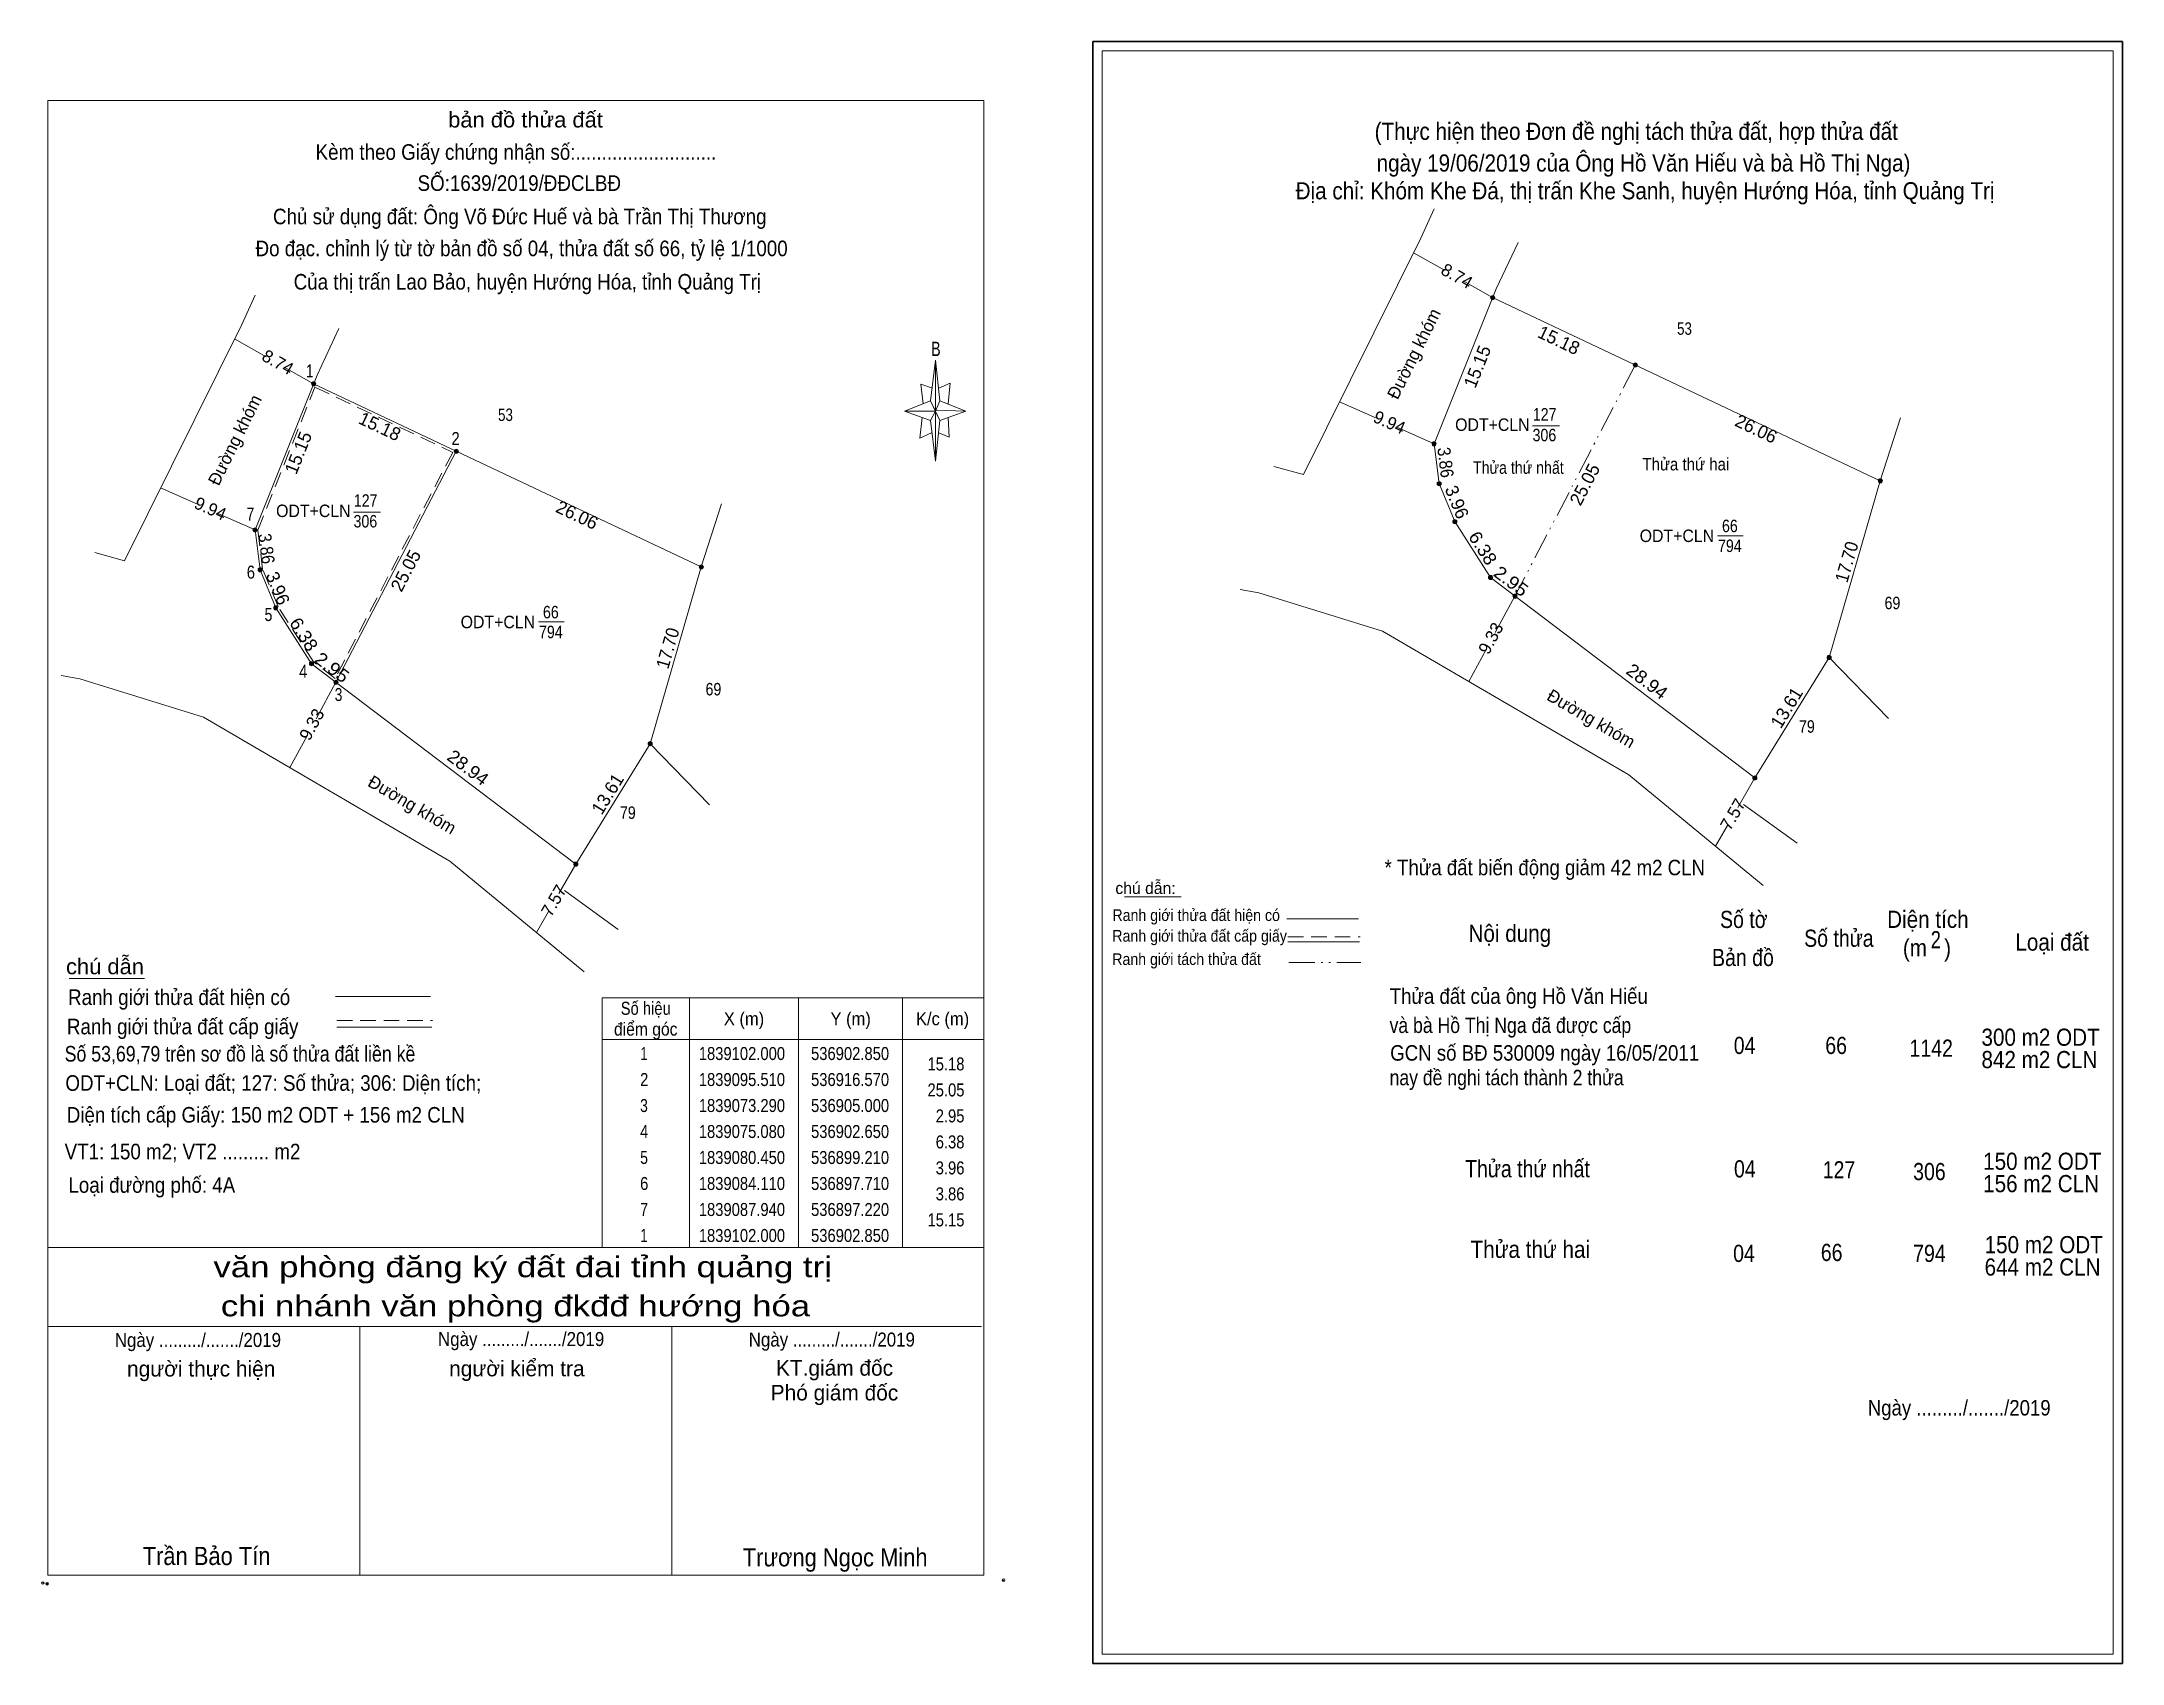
# Model space of a CAD drawing. Header units: metres. Extents: x 536641 to 537090, y 1839007 to 1839318.
# Drawn here: x 536756 to 536956.1, y 1839146.1 to 1839302 of the extents above; entities that cross this region are included whole.
import ezdxf
from ezdxf.enums import TextEntityAlignment as Align

# ---------------------------------------------------------------- set-up
doc = ezdxf.new("R2010")
doc.units = ezdxf.units.M
doc.header["$LTSCALE"] = 0.5
doc.header["$PDMODE"] = 32
doc.header["$PDSIZE"] = 0.25
doc.linetypes.add('DASH_DOUBLE_DOT', pattern=[9.2, 5, -1.2, 0.3, -1.2, 0.3, -1.2])
doc.linetypes.add('MEDIUM_DASHED', pattern=[4.5, 3, -1.5])
for name, color, linetype, lineweight in [('15', 7, 'Continuous', 13), ('17', 7, 'Continuous', 13), ('3', 7, 'Continuous', 13), ('5', 7, 'Continuous', 13), ('6', 7, 'Continuous', 13), ('63', 7, 'Continuous', 13)]:
    doc.layers.add(name, color=color, linetype=linetype, lineweight=lineweight)
doc.layers.add('7', color=7, linetype='Continuous')

msp = doc.modelspace()

# ---------------------------------------------------------------- texts
at = {"layer": '15'}
for s, height, rotation, p in [('8.74', 1.2, 330.385, (536891.8085, 1839278.9753)), ('8.74', 1.2, 330.385, (536891.8085, 1839278.9753)), ('8.74', 1.2, 330.385, (536891.8085, 1839278.9753)), ('8.74', 1.2, 330.385, (536891.8085, 1839278.9753)), ('Đường khóm', 1.2, 63.607, (536888.5069, 1839271.7533)), ('Đường khóm', 1.2, 63.607, (536888.5069, 1839271.7533)), ('Đường khóm', 1.2, 63.607, (536888.5069, 1839271.7533)), ('Đường khóm', 1.2, 63.607, (536888.5069, 1839271.7533)), ('15.18', 1.25, 334.684, (536901.6428, 1839272.7594)), ('15.18', 1.25, 334.684, (536901.6428, 1839272.7594)), ('15.18', 1.25, 334.684, (536901.6428, 1839272.7594)), ('15.18', 1.25, 334.684, (536901.6428, 1839272.7594)), ('8.74', 1.2, 330.385, (536778.4285, 1839270.6853)), ('15.15', 1.25, 68.178, (536894.6499, 1839270.5577)), ('15.15', 1.25, 68.178, (536894.6499, 1839270.5577)), ('15.15', 1.25, 68.178, (536894.6499, 1839270.5577)), ('15.15', 1.25, 68.178, (536894.6499, 1839270.5577)), ('Đường khóm', 1.2, 63.607, (536775.1269, 1839263.4633)), ('15.18', 1.25, 334.684, (536788.2628, 1839264.4694)), ('9.94', 1.2, 336.014, (536885.3761, 1839264.8732)), ('9.94', 1.2, 336.014, (536885.3761, 1839264.8732)), ('9.94', 1.2, 336.014, (536885.3761, 1839264.8732)), ('9.94', 1.2, 336.014, (536885.3762, 1839264.8732)), ('15.15', 1.25, 68.178, (536781.2699, 1839262.2677)), ('25.05', 1.25, 62.494, (536904.957, 1839259.1664)), ('25.05', 1.25, 62.494, (536904.957, 1839259.1664)), ('25.05', 1.25, 62.494, (536904.957, 1839259.1664)), ('25.05', 1.25, 62.494, (536904.957, 1839259.1664)), ('3.96', 1.25, 292.286, (536891.5283, 1839257.517)), ('3.96', 1.25, 292.286, (536891.5283, 1839257.517)), ('3.96', 1.25, 292.286, (536891.5283, 1839257.517)), ('3.96', 1.25, 292.286, (536891.5283, 1839257.517)), ('9.94', 1.2, 336.014, (536771.9961, 1839256.5832)), ('25.05', 1.25, 62.494, (536791.577, 1839250.8764)), ('3.96', 1.25, 292.286, (536778.1483, 1839249.227)), ('9.33', 1.2, 61.595, (536895.8912, 1839244.3746)), ('9.33', 1.2, 61.595, (536895.8912, 1839244.3746)), ('9.33', 1.2, 61.595, (536895.8912, 1839244.3746)), ('9.33', 1.2, 61.595, (536895.8912, 1839244.3746)), ('Đường khóm', 1.2, 329.727, (536904.7175, 1839236.4141)), ('Đường khóm', 1.2, 329.727, (536904.7175, 1839236.4141)), ('Đường khóm', 1.2, 329.727, (536904.7175, 1839236.4141)), ('Đường khóm', 1.2, 329.727, (536904.7175, 1839236.4141)), ('9.33', 1.2, 61.595, (536782.5112, 1839236.0846)), ('Đường khóm', 1.2, 329.727, (536791.3375, 1839228.1241)), ('7.57', 1.2, 60.049, (536919.1658, 1839227.4204)), ('7.57', 1.2, 60.049, (536919.1658, 1839227.4204)), ('7.57', 1.2, 60.049, (536919.1658, 1839227.4204)), ('7.57', 1.2, 60.049, (536919.1658, 1839227.4204)), ('7.57', 1.2, 60.049, (536805.7858, 1839219.1304))]:
    msp.add_text(s, height=height, rotation=rotation, dxfattribs=at).set_placement(p, align=Align.CENTER)
for s, width, p in [('53', 0.8, (536913.99, 1839273.84)), ('53', 0.8, (536913.99, 1839273.84)), ('53', 0.8, (536913.99, 1839273.84)), ('53', 0.8, (536913.99, 1839273.84)), ('53', 0.8, (536800.61, 1839265.55)), ('ODT+CLN', 0.95, (536895.515, 1839264.6)), ('ODT+CLN', 0.95, (536895.515, 1839264.6)), ('ODT+CLN', 0.95, (536895.515, 1839264.6)), ('ODT+CLN', 0.95, (536895.515, 1839264.6)), ('127', 0.85, (536900.545, 1839265.59)), ('127', 0.85, (536900.545, 1839265.59)), ('127', 0.85, (536900.545, 1839265.59)), ('127', 0.85, (536900.545, 1839265.59)), ('306', 0.85, (536900.52, 1839263.6)), ('306', 0.85, (536900.52, 1839263.6)), ('306', 0.85, (536900.52, 1839263.6)), ('306', 0.85, (536900.52, 1839263.6)), ('Thửa thứ nhất', 0.85, (536898.015, 1839260.47)), ('Thửa thứ nhất', 0.85, (536898.015, 1839260.47)), ('Thửa thứ nhất', 0.85, (536898.015, 1839260.47)), ('Thửa thứ nhất', 0.85, (536898.015, 1839260.47)), ('Thửa thứ hai', 0.9, (536914.12, 1839260.8)), ('Thửa thứ hai', 0.9, (536914.12, 1839260.8)), ('Thửa thứ hai', 0.9, (536914.12, 1839260.8)), ('Thửa thứ hai', 0.9, (536914.12, 1839260.8)), ('ODT+CLN', 0.95, (536782.135, 1839256.31)), ('127', 0.85, (536787.165, 1839257.3)), ('306', 0.85, (536787.14, 1839255.31)), ('66', 0.85, (536918.355, 1839254.86)), ('66', 0.85, (536918.355, 1839254.86)), ('66', 0.85, (536918.355, 1839254.86)), ('66', 0.85, (536918.355, 1839254.86)), ('794', 0.85, (536918.355, 1839252.95)), ('794', 0.85, (536918.355, 1839252.95)), ('794', 0.85, (536918.355, 1839252.95)), ('794', 0.85, (536918.355, 1839252.95)), ('66', 0.85, (536804.975, 1839246.57)), ('69', 0.85, (536933.99, 1839247.45)), ('69', 0.85, (536933.99, 1839247.45)), ('69', 0.85, (536933.99, 1839247.45)), ('69', 0.85, (536933.99, 1839247.45)), ('794', 0.85, (536804.975, 1839244.66)), ('69', 0.85, (536820.61, 1839239.16)), ('79', 0.85, (536925.76, 1839235.57)), ('79', 0.85, (536925.76, 1839235.57)), ('79', 0.85, (536925.76, 1839235.57)), ('79', 0.85, (536925.76, 1839235.57)), ('79', 0.85, (536812.38, 1839227.28))]:
    msp.add_text(s, height=1.2, dxfattribs=dict(at, width=width)).set_placement(p, align=Align.CENTER)
for s, height, width, p in [(' 1', 1.25, 0.75, (536782.14, 1839269.75)), (' 2', 1.25, 0.85, (536796.21, 1839263.24)), (' 7', 1.25, 0.8, (536776.45, 1839255.96)), ('ODT+CLN', 1.2, 0.95, (536916.84, 1839253.91)), ('ODT+CLN', 1.2, 0.95, (536916.84, 1839253.91)), ('ODT+CLN', 1.2, 0.95, (536916.84, 1839253.91)), ('ODT+CLN', 1.2, 0.95, (536916.84, 1839253.91)), ('ODT+CLN', 1.2, 0.95, (536916.84, 1839253.91)), ('ODT+CLN', 1.2, 0.95, (536916.84, 1839253.91)), ('ODT+CLN', 1.2, 0.95, (536916.84, 1839253.91)), ('ODT+CLN', 1.2, 0.95, (536916.84, 1839253.91)), (' 6', 1.25, 0.85, (536776.52, 1839250.39)), (' 5', 1.25, 0.8, (536778.19, 1839246.31)), ('ODT+CLN', 1.2, 0.95, (536803.46, 1839245.62)), ('ODT+CLN', 1.2, 0.95, (536803.46, 1839245.62)), (' 4', 1.25, 0.85, (536781.56, 1839240.85)), (' 3', 1.25, 0.8, (536784.93, 1839238.62))]:
    msp.add_text(s, height=height, dxfattribs=dict(at, width=width)).set_placement(p, align=Align.RIGHT)
for s, rotation, width, p in [('3.86', 277.291, 0.9, (536890.3975, 1839261.4843)), ('3.86', 277.291, 0.9, (536890.3975, 1839261.4843)), ('3.86', 277.291, 0.9, (536890.3975, 1839261.4843)), ('3.86', 277.291, 0.9, (536890.3975, 1839261.4843)), ('3.86', 277.291, 0.9, (536777.0175, 1839253.1943)), ('6.38', 302.643, 1.05, (536894.0727, 1839252.9871)), ('6.38', 302.643, 1.05, (536894.0727, 1839252.9871)), ('6.38', 302.643, 1.05, (536894.0727, 1839252.9871)), ('6.38', 302.643, 1.05, (536894.0727, 1839252.9871)), ('2.95', 322.703, 1.1, (536896.9363, 1839249.6455)), ('2.95', 322.703, 1.1, (536896.9363, 1839249.6455)), ('2.95', 322.703, 1.1, (536896.9363, 1839249.6455)), ('2.95', 322.703, 1.1, (536896.9363, 1839249.6455)), ('6.38', 302.643, 1.05, (536780.6927, 1839244.6971)), ('2.95', 322.703, 1.1, (536783.5563, 1839241.3555)), ('28.94', 322.821, 1.05, (536910.0123, 1839240.0079)), ('28.94', 322.821, 1.05, (536910.0123, 1839240.0079)), ('28.94', 322.821, 1.05, (536910.0123, 1839240.0079)), ('28.94', 322.821, 1.05, (536910.0123, 1839240.0079)), ('28.94', 322.821, 1.05, (536796.6323, 1839231.7179))]:
    msp.add_text(s, height=1.25, rotation=rotation, dxfattribs=dict(at, width=width)).set_placement(p, align=Align.CENTER)
at = {"layer": '3'}
for s, width, p in [('Số hiệu', 0.85, (536814.1, 1839208.44)), ('điểm góc', 0.9, (536814.1, 1839206.44)), ('X (m)', 0.95, (536823.55, 1839207.44)), ('Y (m)', 0.95, (536833.805, 1839207.44)), ('K/c (m)', 0.95, (536842.645, 1839207.44)), (' 1', 0.75, (536813.75, 1839204.09)), ('1839102.000', 0.85, (536823.35, 1839204.09)), ('536902.850', 0.85, (536833.75, 1839204.09)), (' 2', 0.85, (536813.755, 1839201.59)), ('1839095.510', 0.85, (536823.35, 1839201.59)), ('536916.570', 0.85, (536833.75, 1839201.59)), (' 3', 0.8, (536813.745, 1839199.09)), ('1839073.290', 0.85, (536823.35, 1839199.09)), ('536905.000', 0.85, (536833.75, 1839199.09)), (' 4', 0.85, (536813.75, 1839196.59)), ('1839075.080', 0.85, (536823.35, 1839196.59)), ('536902.650', 0.85, (536833.75, 1839196.59)), (' 5', 0.8, (536813.755, 1839194.09)), ('1839080.450', 0.85, (536823.35, 1839194.09)), ('536899.210', 0.85, (536833.75, 1839194.09)), (' 6', 0.85, (536813.755, 1839191.59)), ('1839084.110', 0.85, (536823.35, 1839191.59)), ('536897.710', 0.85, (536833.75, 1839191.59)), (' 7', 0.8, (536813.755, 1839189.09)), ('1839087.940', 0.85, (536823.35, 1839189.09)), ('536897.220', 0.85, (536833.75, 1839189.09)), (' 1', 0.75, (536813.75, 1839186.59)), ('1839102.000', 0.85, (536823.35, 1839186.59)), ('536902.850', 0.85, (536833.75, 1839186.59))]:
    msp.add_text(s, height=1.25, dxfattribs=dict(at, width=width)).set_placement(p, align=Align.CENTER)
at = {"layer": '3', "width": 0.85}
for s, p in [('15.18', (536844.75, 1839203.09)), ('25.05', (536844.75, 1839200.59)), ('2.95', (536844.75, 1839198.09)), ('6.38', (536844.75, 1839195.59)), ('3.96', (536844.75, 1839193.09)), ('3.86', (536844.75, 1839190.59)), ('15.15', (536844.75, 1839188.09))]:
    msp.add_text(s, height=1.25, dxfattribs=at).set_placement(p, align=Align.RIGHT)
at = {"layer": '5'}
for s, height, width, p in [('bản đồ thửa đất', 1.5, 1.05, (536802.54, 1839293.78)), ('Kèm theo Giấy chứng nhận số:...........................', 1.5, 0.9, (536801.62, 1839290.67)), ('SỐ:1639/2019/ĐĐCLBĐ', 1.5, 0.9, (536801.94, 1839287.68)), ('Chủ sử dụng đất: Ông Võ Đức Huế và bà Trần Thị Thương', 1.5, 0.9, (536801.985, 1839284.47)), ('Đo đạc. chỉnh lý từ tờ bản đồ số 04, thửa đất số 66, tỷ lệ 1/1000 ', 1.5, 0.9, (536802.415, 1839281.4)), ('Của thị trấn Lao Bảo, huyện Hướng Hóa, tỉnh Quảng Trị', 1.5, 0.9, (536802.715, 1839278.19)), ('B', 1.378, 0.75, (536842, 1839271.8)), ('văn phòng đăng ký đất đai tỉnh quảng trị', 2, 1.25, (536802.265, 1839183.2)), ('chi nhánh văn phòng đkđđ hướng hóa', 2, 1.25, (536801.575, 1839179.44)), ('Ngày ........./......./2019', 1.35, 0.9, (536771.035, 1839176.49)), ('Ngày ........./......./2019', 1.35, 0.9, (536802.115, 1839176.58)), ('Ngày ........./......./2019', 1.35, 0.9, (536831.995, 1839176.53)), ('Trần Bảo Tín', 1.75, 0.9, (536771.87, 1839155.52)), ('Trương Ngọc Minh', 1.75, 0.9, (536832.315, 1839155.39))]:
    msp.add_text(s, height=height, dxfattribs=dict(at, width=width)).set_placement(p, align=Align.CENTER)
for s, p in [('người thực hiện', (536771.35, 1839173.65)), ('người kiểm tra', (536801.705, 1839173.67)), ('KT.giám đốc', (536832.255, 1839173.73)), ('Phó giám đốc', (536832.25, 1839171.35))]:
    msp.add_text(s, height=1.5, dxfattribs=at).set_placement(p, align=Align.CENTER)
at = {"layer": '6'}
for s, height, width, p in [('* Thửa đất biến động giảm 42 m2 CLN', 1.49, 0.9, (536885.15, 1839221.86)), ('* Thửa đất biến động giảm 42 m2 CLN', 1.49, 0.9, (536885.15, 1839221.86)), ('* Thửa đất biến động giảm 42 m2 CLN', 1.49, 0.9, (536885.15, 1839221.86)), ('* Thửa đất biến động giảm 42 m2 CLN', 1.49, 0.9, (536885.15, 1839221.86)), ('Ranh giới thửa đất hiện có ', 1.131, 0.9, (536858.98, 1839217.46)), ('Ranh giới thửa đất hiện có ', 1.131, 0.9, (536858.98, 1839217.46)), ('Ranh giới thửa đất hiện có ', 1.131, 0.9, (536858.98, 1839217.46)), ('Ranh giới thửa đất hiện có ', 1.131, 0.9, (536858.98, 1839217.46)), ('Số tờ', 1.65, 0.85, (536917.41, 1839216.79)), ('Số tờ', 1.65, 0.85, (536917.41, 1839216.79)), ('Số tờ', 1.65, 0.85, (536917.41, 1839216.79)), ('Số tờ', 1.65, 0.85, (536917.41, 1839216.79)), ('Diện tích', 1.65, 0.9, (536933.48, 1839216.8)), ('Diện tích', 1.65, 0.9, (536933.48, 1839216.8)), ('Diện tích', 1.65, 0.9, (536933.48, 1839216.8)), ('Diện tích', 1.65, 0.9, (536933.48, 1839216.8)), ('Ranh giới thửa đất cấp giấy', 1.131, 0.9, (536858.97, 1839215.47)), ('Ranh giới thửa đất cấp giấy', 1.131, 0.9, (536858.97, 1839215.47)), ('Ranh giới thửa đất cấp giấy', 1.131, 0.9, (536858.97, 1839215.47)), ('Ranh giới thửa đất cấp giấy', 1.131, 0.9, (536858.97, 1839215.47)), ('Nội dung', 1.65, 0.9, (536893.22, 1839215.45)), ('Nội dung', 1.65, 0.9, (536893.22, 1839215.45)), ('Nội dung', 1.65, 0.9, (536893.22, 1839215.45)), ('Nội dung', 1.65, 0.9, (536893.22, 1839215.45)), ('Số thửa', 1.65, 0.85, (536925.5, 1839214.98)), ('Số thửa', 1.65, 0.85, (536925.5, 1839214.98)), ('Số thửa', 1.65, 0.85, (536925.5, 1839214.98)), ('Số thửa', 1.65, 0.85, (536925.5, 1839214.98)), ('(m   )', 1.65, 0.9, (536934.99, 1839214.06)), ('(m   )', 1.65, 0.9, (536934.99, 1839214.06)), ('(m   )', 1.65, 0.9, (536934.99, 1839214.06)), ('(m   )', 1.65, 0.9, (536934.99, 1839214.06)), ('2', 1.65, 0.8, (536937.67, 1839214.84)), ('2', 1.65, 0.8, (536937.67, 1839214.84)), ('2', 1.65, 0.8, (536937.67, 1839214.84)), ('2', 1.65, 0.8, (536937.67, 1839214.84)), ('Loại đất', 1.65, 0.9, (536945.81, 1839214.61)), ('Loại đất', 1.65, 0.9, (536945.81, 1839214.61)), ('Loại đất', 1.65, 0.9, (536945.81, 1839214.61)), ('Loại đất', 1.65, 0.9, (536945.81, 1839214.61)), ('chú dẫn', 1.5, 1.05, (536758.35, 1839212.34)), ('Ranh giới tách thửa đất', 1.131, 0.9, (536858.96, 1839213.23)), ('Ranh giới tách thửa đất', 1.131, 0.9, (536858.96, 1839213.23)), ('Ranh giới tách thửa đất', 1.131, 0.9, (536858.96, 1839213.23)), ('Ranh giới tách thửa đất', 1.131, 0.9, (536858.96, 1839213.23)), ('Bản đồ', 1.65, 0.85, (536916.64, 1839213.13)), ('Bản đồ', 1.65, 0.85, (536916.64, 1839213.13)), ('Bản đồ', 1.65, 0.85, (536916.64, 1839213.13)), ('Bản đồ', 1.65, 0.85, (536916.64, 1839213.13)), ('Ranh giới thửa đất hiện có ', 1.5, 0.9, (536758.55, 1839209.38)), ('Thửa đất của ông Hồ Văn Hiếu', 1.49, 0.9, (536885.64, 1839209.49)), ('Thửa đất của ông Hồ Văn Hiếu', 1.49, 0.9, (536885.64, 1839209.49)), ('Thửa đất của ông Hồ Văn Hiếu', 1.49, 0.9, (536885.64, 1839209.49)), ('Thửa đất của ông Hồ Văn Hiếu', 1.49, 0.9, (536885.64, 1839209.49)), ('Ranh giới thửa đất cấp giấy', 1.5, 0.9, (536758.44, 1839206.56)), ('và bà Hồ Thị Nga đã được cấp ', 1.49, 0.85, (536885.63, 1839206.69)), ('và bà Hồ Thị Nga đã được cấp ', 1.49, 0.85, (536885.63, 1839206.69)), ('và bà Hồ Thị Nga đã được cấp ', 1.49, 0.85, (536885.63, 1839206.69)), ('và bà Hồ Thị Nga đã được cấp ', 1.49, 0.85, (536885.63, 1839206.69)), ('Số 53,69,79 trên sơ đồ là số thửa đất liền kề', 1.5, 0.85, (536758.22, 1839203.94)), ('GCN số BĐ 530009 ngày 16/05/2011', 1.49, 0.9, (536885.69, 1839204.03)), ('GCN số BĐ 530009 ngày 16/05/2011', 1.49, 0.9, (536885.69, 1839204.03)), ('GCN số BĐ 530009 ngày 16/05/2011', 1.49, 0.9, (536885.69, 1839204.03)), ('GCN số BĐ 530009 ngày 16/05/2011', 1.49, 0.9, (536885.69, 1839204.03)), ('04', 1.65, 0.85, (536918.73, 1839204.67)), ('04', 1.65, 0.85, (536918.73, 1839204.67)), ('04', 1.65, 0.85, (536918.73, 1839204.67)), ('04', 1.65, 0.85, (536918.73, 1839204.67)), ('66', 1.65, 0.85, (536927.53, 1839204.67)), ('66', 1.65, 0.85, (536927.53, 1839204.67)), ('66', 1.65, 0.85, (536927.53, 1839204.67)), ('66', 1.65, 0.85, (536927.53, 1839204.67)), ('1142', 1.65, 0.85, (536935.63, 1839204.41)), ('1142', 1.65, 0.85, (536935.63, 1839204.41)), ('1142', 1.65, 0.85, (536935.63, 1839204.41)), ('1142', 1.65, 0.85, (536935.63, 1839204.41)), ('300 m2 ODT', 1.65, 0.9, (536942.55, 1839205.46)), ('300 m2 ODT', 1.65, 0.9, (536942.55, 1839205.46)), ('300 m2 ODT', 1.65, 0.9, (536942.55, 1839205.46)), ('300 m2 ODT', 1.65, 0.9, (536942.55, 1839205.46)), ('nay đề nghi tách thành 2 thửa', 1.49, 0.85, (536885.63, 1839201.66)), ('nay đề nghi tách thành 2 thửa', 1.49, 0.85, (536885.63, 1839201.66)), ('nay đề nghi tách thành 2 thửa', 1.49, 0.85, (536885.63, 1839201.66)), ('nay đề nghi tách thành 2 thửa', 1.49, 0.85, (536885.63, 1839201.66)), ('842 m2 CLN', 1.65, 0.9, (536942.55, 1839203.31)), ('842 m2 CLN', 1.65, 0.9, (536942.55, 1839203.31)), ('842 m2 CLN', 1.65, 0.9, (536942.55, 1839203.31)), ('842 m2 CLN', 1.65, 0.9, (536942.55, 1839203.31)), ('ODT+CLN: Loại đất; 127: Số thửa; 306: Diện tích;', 1.5, 0.9, (536758.29, 1839201.13)), ('Diện tích cấp Giấy: 150 m2 ODT + 156 m2 CLN', 1.5, 0.9, (536758.42, 1839198.07)), ('VT1: 150 m2; VT2 ......... m2', 1.5, 0.9, (536758.22, 1839194.54)), ('150 m2 ODT', 1.65, 0.9, (536942.71, 1839193.53)), ('150 m2 ODT', 1.65, 0.9, (536942.71, 1839193.53)), ('150 m2 ODT', 1.65, 0.9, (536942.71, 1839193.53)), ('150 m2 ODT', 1.65, 0.9, (536942.71, 1839193.53)), ('Thửa thứ nhất', 1.65, 0.85, (536892.89, 1839192.81)), ('Thửa thứ nhất', 1.65, 0.85, (536892.89, 1839192.81)), ('Thửa thứ nhất', 1.65, 0.85, (536892.89, 1839192.81)), ('Thửa thứ nhất', 1.65, 0.85, (536892.89, 1839192.81)), ('04', 1.65, 0.85, (536918.75, 1839192.8)), ('04', 1.65, 0.85, (536918.75, 1839192.8)), ('04', 1.65, 0.85, (536918.75, 1839192.8)), ('04', 1.65, 0.85, (536918.75, 1839192.8)), ('127', 1.65, 0.85, (536927.28, 1839192.71)), ('127', 1.65, 0.85, (536927.28, 1839192.71)), ('127', 1.65, 0.85, (536927.28, 1839192.71)), ('127', 1.65, 0.85, (536927.28, 1839192.71)), ('306', 1.65, 0.85, (536935.98, 1839192.54)), ('306', 1.65, 0.85, (536935.98, 1839192.54)), ('306', 1.65, 0.85, (536935.98, 1839192.54)), ('306', 1.65, 0.85, (536935.98, 1839192.54)), ('Loại đường phố: 4A', 1.5, 0.9, (536758.58, 1839191.32)), ('156 m2 CLN', 1.65, 0.9, (536942.71, 1839191.38)), ('156 m2 CLN', 1.65, 0.9, (536942.71, 1839191.38)), ('156 m2 CLN', 1.65, 0.9, (536942.71, 1839191.38)), ('156 m2 CLN', 1.65, 0.9, (536942.71, 1839191.38)), ('Thửa thứ hai', 1.65, 0.9, (536893.42, 1839185.06)), ('Thửa thứ hai', 1.65, 0.9, (536893.42, 1839185.06)), ('Thửa thứ hai', 1.65, 0.9, (536893.42, 1839185.06)), ('Thửa thứ hai', 1.65, 0.9, (536893.42, 1839185.06)), ('04', 1.65, 0.85, (536918.67, 1839184.67)), ('04', 1.65, 0.85, (536918.67, 1839184.67)), ('04', 1.65, 0.85, (536918.67, 1839184.67)), ('04', 1.65, 0.85, (536918.67, 1839184.67)), ('66', 1.65, 0.85, (536927.1, 1839184.76)), ('66', 1.65, 0.85, (536927.1, 1839184.76)), ('66', 1.65, 0.85, (536927.1, 1839184.76)), ('66', 1.65, 0.85, (536927.1, 1839184.76)), ('794', 1.65, 0.85, (536935.98, 1839184.67)), ('794', 1.65, 0.85, (536935.98, 1839184.67)), ('794', 1.65, 0.85, (536935.98, 1839184.67)), ('794', 1.65, 0.85, (536935.98, 1839184.67)), ('150 m2 ODT', 1.65, 0.9, (536942.85, 1839185.51)), ('150 m2 ODT', 1.65, 0.9, (536942.85, 1839185.51)), ('150 m2 ODT', 1.65, 0.9, (536942.85, 1839185.51)), ('150 m2 ODT', 1.65, 0.9, (536942.85, 1839185.51)), ('644 m2 CLN', 1.65, 0.9, (536942.85, 1839183.36)), ('644 m2 CLN', 1.65, 0.9, (536942.85, 1839183.36)), ('644 m2 CLN', 1.65, 0.9, (536942.85, 1839183.36)), ('644 m2 CLN', 1.65, 0.9, (536942.85, 1839183.36))]:
    msp.add_text(s, height=height, dxfattribs=dict(at, width=width)).set_placement(p)
msp.add_text('chú dẫn:', height=1.131, dxfattribs=at).set_placement((536859.26, 1839220.06))
msp.add_text('chú dẫn:', height=1.131, dxfattribs=at).set_placement((536859.26, 1839220.06))
msp.add_text('chú dẫn:', height=1.131, dxfattribs=at).set_placement((536859.26, 1839220.06))
msp.add_text('chú dẫn:', height=1.131, dxfattribs=at).set_placement((536859.26, 1839220.06))
at = {"layer": '6', "width": 0.9}
msp.add_text('Ngày ........./......./2019', height=1.485, dxfattribs=at).set_placement((536940.41, 1839169.9), align=Align.CENTER)
msp.add_text('Ngày ........./......./2019', height=1.485, dxfattribs=at).set_placement((536940.41, 1839169.9), align=Align.CENTER)
msp.add_text('Ngày ........./......./2019', height=1.485, dxfattribs=at).set_placement((536940.41, 1839169.9), align=Align.CENTER)
msp.add_text('Ngày ........./......./2019', height=1.485, dxfattribs=at).set_placement((536940.41, 1839169.9), align=Align.CENTER)
at = {"layer": '63'}
for s, rotation, p in [('26.06', 334.713, (536920.6131, 1839264.241)), ('26.06', 334.713, (536920.6131, 1839264.241)), ('26.06', 334.713, (536920.6131, 1839264.241)), ('26.06', 334.713, (536920.6131, 1839264.241)), ('26.06', 334.713, (536807.2331, 1839255.951)), ('13.61', 58.307, (536924.3486, 1839237.6517)), ('13.61', 58.307, (536924.3486, 1839237.6517)), ('13.61', 58.307, (536924.3486, 1839237.6517)), ('13.61', 58.307, (536924.3486, 1839237.6517)), ('13.61', 58.307, (536810.9686, 1839229.3617))]:
    msp.add_text(s, height=1.25, rotation=rotation, dxfattribs=at).set_placement(p, align=Align.CENTER)
at = {"layer": '63', "width": 0.95}
for p in [(536930.1946, 1839251.8263), (536930.1946, 1839251.8263), (536930.1946, 1839251.8263), (536930.1946, 1839251.8263), (536816.8146, 1839243.5363)]:
    msp.add_text('17.70', height=1.25, rotation=73.859, dxfattribs=at).set_placement(p, align=Align.CENTER)
at = {"layer": '7', "width": 0.9}
for s, p in [('(Thực hiện theo Đơn đề nghị tách thửa đất, hợp thửa đất ', (536909.625, 1839292.59)), ('(Thực hiện theo Đơn đề nghị tách thửa đất, hợp thửa đất ', (536909.63, 1839292.59)), ('(Thực hiện theo Đơn đề nghị tách thửa đất, hợp thửa đất ', (536909.63, 1839292.59)), ('(Thực hiện theo Đơn đề nghị tách thửa đất, hợp thửa đất ', (536909.63, 1839292.59)), ('ngày 19/06/2019 của Ông Hồ Văn Hiếu và bà Hồ Thị Nga)', (536910.05, 1839289.54)), ('ngày 19/06/2019 của Ông Hồ Văn Hiếu và bà Hồ Thị Nga)', (536910.05, 1839289.54)), ('ngày 19/06/2019 của Ông Hồ Văn Hiếu và bà Hồ Thị Nga)', (536910.05, 1839289.54)), ('ngày 19/06/2019 của Ông Hồ Văn Hiếu và bà Hồ Thị Nga)', (536910.05, 1839289.54)), ('Địa chỉ: Khóm Khe Đá, thị trấn Khe Sanh, huyện Hướng Hóa, tỉnh Quảng Trị', (536910.2, 1839286.87)), ('Địa chỉ: Khóm Khe Đá, thị trấn Khe Sanh, huyện Hướng Hóa, tỉnh Quảng Trị', (536910.2, 1839286.87)), ('Địa chỉ: Khóm Khe Đá, thị trấn Khe Sanh, huyện Hướng Hóa, tỉnh Quảng Trị', (536910.2, 1839286.87)), ('Địa chỉ: Khóm Khe Đá, thị trấn Khe Sanh, huyện Hướng Hóa, tỉnh Quảng Trị', (536910.2, 1839286.87))]:
    msp.add_text(s, height=1.65, dxfattribs=at).set_placement(p, align=Align.CENTER)

# ---------------------------------------------------------------- hatches: boundary and pattern name
at = {"layer": '15'}
for points in [[(536895.74, 1839277.42, 1), (536895.34, 1839277.42, 1)], [(536895.74, 1839277.42, 1), (536895.34, 1839277.42, 1)], [(536895.74, 1839277.42, 1), (536895.34, 1839277.42, 1)], [(536895.74, 1839277.42, 1), (536895.34, 1839277.42, 1)], [(536782.36, 1839269.13, 1), (536781.96, 1839269.13, 1)], [(536909.46, 1839270.93, 1), (536909.06, 1839270.93, 1)], [(536909.46, 1839270.93, 1), (536909.06, 1839270.93, 1)], [(536909.46, 1839270.93, 1), (536909.06, 1839270.93, 1)], [(536909.46, 1839270.93, 1), (536909.06, 1839270.93, 1)], [(536890.11, 1839263.36, 1), (536889.71, 1839263.36, 1)], [(536890.11, 1839263.36, 1), (536889.71, 1839263.36, 1)], [(536890.11, 1839263.36, 1), (536889.71, 1839263.36, 1)], [(536890.11, 1839263.36, 1), (536889.71, 1839263.36, 1)], [(536796.08, 1839262.64, 1), (536795.68, 1839262.64, 1)], [(536890.6, 1839259.53, 1), (536890.2, 1839259.53, 1)], [(536890.6, 1839259.53, 1), (536890.2, 1839259.53, 1)], [(536890.6, 1839259.53, 1), (536890.2, 1839259.53, 1)], [(536890.6, 1839259.53, 1), (536890.2, 1839259.53, 1)], [(536933.02, 1839259.8, 1), (536932.62, 1839259.8, 1)], [(536933.02, 1839259.8, 1), (536932.62, 1839259.8, 1)], [(536933.02, 1839259.8, 1), (536932.62, 1839259.8, 1)], [(536933.02, 1839259.8, 1), (536932.62, 1839259.8, 1)], [(536776.73, 1839255.07, 1), (536776.33, 1839255.07, 1)], [(536892.1, 1839255.87, 1), (536891.7, 1839255.87, 1)], [(536892.1, 1839255.87, 1), (536891.7, 1839255.87, 1)], [(536892.1, 1839255.87, 1), (536891.7, 1839255.87, 1)], [(536892.1, 1839255.87, 1), (536891.7, 1839255.87, 1)], [(536777.22, 1839251.24, 1), (536776.82, 1839251.24, 1)], [(536819.64, 1839251.51, 1), (536819.24, 1839251.51, 1)], [(536895.54, 1839250.5, 1), (536895.14, 1839250.5, 1)], [(536895.54, 1839250.5, 1), (536895.14, 1839250.5, 1)], [(536895.54, 1839250.5, 1), (536895.14, 1839250.5, 1)], [(536895.54, 1839250.5, 1), (536895.14, 1839250.5, 1)], [(536778.72, 1839247.58, 1), (536778.32, 1839247.58, 1)], [(536897.89, 1839248.71, 1), (536897.49, 1839248.71, 1)], [(536897.89, 1839248.71, 1), (536897.49, 1839248.71, 1)], [(536897.89, 1839248.71, 1), (536897.49, 1839248.71, 1)], [(536897.89, 1839248.71, 1), (536897.49, 1839248.71, 1)], [(536782.16, 1839242.21, 1), (536781.76, 1839242.21, 1)], [(536928.1, 1839242.8, 1), (536927.7, 1839242.8, 1)], [(536928.1, 1839242.8, 1), (536927.7, 1839242.8, 1)], [(536928.1, 1839242.8, 1), (536927.7, 1839242.8, 1)], [(536928.1, 1839242.8, 1), (536927.7, 1839242.8, 1)], [(536784.51, 1839240.42, 1), (536784.11, 1839240.42, 1)], [(536814.72, 1839234.51, 1), (536814.32, 1839234.51, 1)], [(536920.95, 1839231.22, 1), (536920.55, 1839231.22, 1)], [(536920.95, 1839231.22, 1), (536920.55, 1839231.22, 1)], [(536920.95, 1839231.22, 1), (536920.55, 1839231.22, 1)], [(536920.95, 1839231.22, 1), (536920.55, 1839231.22, 1)], [(536807.57, 1839222.93, 1), (536807.17, 1839222.93, 1)]]:
    msp.add_hatch(color=256, dxfattribs=at).paths.add_polyline_path(points)

# ---------------------------------------------------------------- linework, layer by layer
for p, q in [((536888.63, 1839283.12), (536889.91, 1839285.95)), ((536888.63, 1839283.12), (536889.91, 1839285.95)), ((536888.63, 1839283.12), (536889.91, 1839285.95)), ((536888.63, 1839283.12), (536889.91, 1839285.95)), ((536890.97, 1839280.02), (536887.94, 1839281.74)), ((536890.97, 1839280.02), (536887.94, 1839281.74)), ((536890.97, 1839280.02), (536887.94, 1839281.74)), ((536890.97, 1839280.02), (536887.94, 1839281.74)), ((536897.98, 1839282.73), (536895.87, 1839278.25)), ((536897.98, 1839282.73), (536895.87, 1839278.25)), ((536897.98, 1839282.73), (536895.87, 1839278.25)), ((536897.98, 1839282.73), (536895.87, 1839278.25)), ((536775.25, 1839274.83), (536776.53, 1839277.66)), ((536895.54, 1839277.42), (536892.71, 1839279.03)), ((536895.54, 1839277.42), (536892.71, 1839279.03)), ((536895.54, 1839277.42), (536892.71, 1839279.03)), ((536895.54, 1839277.42), (536892.71, 1839279.03)), ((536932.82, 1839259.8), (536895.54, 1839277.42)), ((536932.82, 1839259.8), (536895.54, 1839277.42)), ((536932.82, 1839259.8), (536895.54, 1839277.42)), ((536932.82, 1839259.8), (536895.54, 1839277.42)), ((536777.59, 1839271.73), (536774.56, 1839273.45)), ((536784.6, 1839274.44), (536782.49, 1839269.96)), ((536782.16, 1839269.13), (536779.33, 1839270.74)), ((536819.44, 1839251.51), (536782.16, 1839269.13)), ((536884.36, 1839265.83), (536880.83, 1839267.4)), ((536884.36, 1839265.83), (536880.83, 1839267.4)), ((536884.36, 1839265.83), (536880.83, 1839267.4)), ((536884.36, 1839265.83), (536880.83, 1839267.4)), ((536934.77, 1839265.86), (536932.82, 1839259.8)), ((536934.77, 1839265.86), (536932.82, 1839259.8)), ((536934.77, 1839265.86), (536932.82, 1839259.8)), ((536934.77, 1839265.86), (536932.82, 1839259.8)), ((536889.91, 1839263.36), (536886.33, 1839264.95)), ((536889.91, 1839263.36), (536886.33, 1839264.95)), ((536889.91, 1839263.36), (536886.33, 1839264.95)), ((536889.91, 1839263.36), (536886.33, 1839264.95)), ((536899.37, 1839265.08), (536901.98, 1839265.08)), ((536899.37, 1839265.08), (536901.98, 1839265.08)), ((536899.37, 1839265.08), (536901.98, 1839265.08)), ((536899.37, 1839265.08), (536901.98, 1839265.08)), ((536795.88, 1839262.64), (536784.31, 1839240.42)), ((536770.98, 1839257.54), (536767.45, 1839259.11)), ((536821.39, 1839257.57), (536819.44, 1839251.51)), ((536776.53, 1839255.07), (536772.95, 1839256.66)), ((536785.99, 1839256.79), (536788.6, 1839256.79)), ((536917.18, 1839254.51), (536919.64, 1839254.51)), ((536917.18, 1839254.51), (536919.64, 1839254.51)), ((536917.18, 1839254.51), (536919.64, 1839254.51)), ((536917.18, 1839254.51), (536919.64, 1839254.51)), ((536897.69, 1839248.71), (536895.8, 1839245.21)), ((536897.69, 1839248.71), (536895.8, 1839245.21)), ((536897.69, 1839248.71), (536895.8, 1839245.21)), ((536897.69, 1839248.71), (536895.8, 1839245.21)), ((536803.8, 1839246.22), (536806.26, 1839246.22)), ((536908.65, 1839231.51), (536884.94, 1839245.35)), ((536908.65, 1839231.51), (536884.94, 1839245.35)), ((536908.65, 1839231.51), (536884.94, 1839245.35)), ((536908.65, 1839231.51), (536884.94, 1839245.35)), ((536894.91, 1839243.56), (536893.25, 1839240.5)), ((536894.91, 1839243.56), (536893.25, 1839240.5)), ((536894.91, 1839243.56), (536893.25, 1839240.5)), ((536894.91, 1839243.56), (536893.25, 1839240.5)), ((536933.6, 1839236.93), (536927.9, 1839242.8)), ((536933.6, 1839236.93), (536927.9, 1839242.8)), ((536933.6, 1839236.93), (536927.9, 1839242.8)), ((536933.6, 1839236.93), (536927.9, 1839242.8)), ((536784.31, 1839240.42), (536782.42, 1839236.92)), ((536795.27, 1839223.22), (536771.56, 1839237.06)), ((536781.53, 1839235.27), (536779.87, 1839232.21)), ((536820.22, 1839228.64), (536814.52, 1839234.51)), ((536908.65, 1839231.51), (536921.57, 1839220.87)), ((536908.65, 1839231.51), (536921.57, 1839220.87)), ((536908.65, 1839231.51), (536921.57, 1839220.87)), ((536908.65, 1839231.51), (536921.57, 1839220.87)), ((536920.75, 1839231.22), (536919.12, 1839228.39)), ((536920.75, 1839231.22), (536919.12, 1839228.39)), ((536920.75, 1839231.22), (536919.12, 1839228.39)), ((536920.75, 1839231.22), (536919.12, 1839228.39)), ((536919.68, 1839228.68), (536924.84, 1839224.94)), ((536919.68, 1839228.68), (536924.84, 1839224.94)), ((536919.68, 1839228.68), (536924.84, 1839224.94)), ((536919.68, 1839228.68), (536924.84, 1839224.94)), ((536918.12, 1839226.66), (536916.97, 1839224.66)), ((536918.12, 1839226.66), (536916.97, 1839224.66)), ((536918.12, 1839226.66), (536916.97, 1839224.66)), ((536918.12, 1839226.66), (536916.97, 1839224.66)), ((536795.27, 1839223.22), (536808.19, 1839212.58)), ((536807.37, 1839222.93), (536805.74, 1839220.1)), ((536806.3, 1839220.39), (536811.46, 1839216.65)), ((536804.74, 1839218.37), (536803.59, 1839216.37))]:
    msp.add_line(p, q, dxfattribs=at)
at = {"layer": '15', "linetype": 'DASH_DOUBLE_DOT'}
msp.add_line((536909.26, 1839270.93), (536897.69, 1839248.71), dxfattribs=at)
msp.add_line((536909.26, 1839270.93), (536897.69, 1839248.71), dxfattribs=at)
msp.add_line((536909.26, 1839270.93), (536897.69, 1839248.71), dxfattribs=at)
msp.add_line((536909.26, 1839270.93), (536897.69, 1839248.71), dxfattribs=at)
at = {"layer": '15'}
for points in [[(536888.63, 1839283.12), (536877.35, 1839260.39), (536874.49, 1839261.18)], [(536888.63, 1839283.12), (536877.35, 1839260.39), (536874.49, 1839261.18)], [(536888.63, 1839283.12), (536877.35, 1839260.39), (536874.49, 1839261.18)], [(536888.63, 1839283.12), (536877.35, 1839260.39), (536874.49, 1839261.18)], [(536888.63, 1839283.12), (536877.35, 1839260.39), (536874.49, 1839261.18)], [(536888.63, 1839283.12), (536877.35, 1839260.39), (536874.49, 1839261.18)], [(536888.63, 1839283.12), (536877.35, 1839260.39), (536874.49, 1839261.18)], [(536888.63, 1839283.12), (536877.35, 1839260.39), (536874.49, 1839261.18)], [(536895.87, 1839278.25), (536889.91, 1839263.36), (536890.4, 1839259.53), (536891.9, 1839255.87), (536895.34, 1839250.5), (536920.75, 1839231.22)], [(536895.87, 1839278.25), (536889.91, 1839263.36), (536890.4, 1839259.53), (536891.9, 1839255.87), (536895.34, 1839250.5), (536920.75, 1839231.22)], [(536895.87, 1839278.25), (536889.91, 1839263.36), (536890.4, 1839259.53), (536891.9, 1839255.87), (536895.34, 1839250.5), (536920.75, 1839231.22)], [(536895.87, 1839278.25), (536889.91, 1839263.36), (536890.4, 1839259.53), (536891.9, 1839255.87), (536895.34, 1839250.5), (536920.75, 1839231.22)], [(536895.87, 1839278.25), (536889.91, 1839263.36), (536890.4, 1839259.53), (536891.9, 1839255.87), (536895.34, 1839250.5), (536920.75, 1839231.22)], [(536895.87, 1839278.25), (536889.91, 1839263.36), (536890.4, 1839259.53), (536891.9, 1839255.87), (536895.34, 1839250.5), (536920.75, 1839231.22)], [(536895.87, 1839278.25), (536889.91, 1839263.36), (536890.4, 1839259.53), (536891.9, 1839255.87), (536895.34, 1839250.5), (536920.75, 1839231.22)], [(536895.87, 1839278.25), (536889.91, 1839263.36), (536890.4, 1839259.53), (536891.9, 1839255.87), (536895.34, 1839250.5), (536920.75, 1839231.22)], [(536775.25, 1839274.83), (536763.97, 1839252.1), (536761.11, 1839252.89)], [(536775.25, 1839274.83), (536763.97, 1839252.1), (536761.11, 1839252.89)], [(536782.49, 1839269.96), (536776.53, 1839255.07), (536777.02, 1839251.24), (536778.52, 1839247.58), (536781.96, 1839242.21), (536807.37, 1839222.93)], [(536782.49, 1839269.96), (536776.53, 1839255.07), (536777.02, 1839251.24), (536778.52, 1839247.58), (536781.96, 1839242.21), (536807.37, 1839222.93)], [(536932.82, 1839259.8), (536927.9, 1839242.8), (536920.75, 1839231.22)], [(536932.82, 1839259.8), (536927.9, 1839242.8), (536920.75, 1839231.22)], [(536932.82, 1839259.8), (536927.9, 1839242.8), (536920.75, 1839231.22)], [(536932.82, 1839259.8), (536927.9, 1839242.8), (536920.75, 1839231.22)], [(536819.44, 1839251.51), (536814.52, 1839234.51), (536807.37, 1839222.93)], [(536871.25, 1839249.35), (536873.07, 1839249.03), (536884.94, 1839245.35)], [(536871.25, 1839249.35), (536873.07, 1839249.03), (536884.94, 1839245.35)], [(536871.25, 1839249.35), (536873.07, 1839249.03), (536884.94, 1839245.35)], [(536871.25, 1839249.35), (536873.07, 1839249.03), (536884.94, 1839245.35)], [(536871.25, 1839249.35), (536873.07, 1839249.03), (536884.94, 1839245.35)], [(536871.25, 1839249.35), (536873.07, 1839249.03), (536884.94, 1839245.35)], [(536871.25, 1839249.35), (536873.07, 1839249.03), (536884.94, 1839245.35)], [(536871.25, 1839249.35), (536873.07, 1839249.03), (536884.94, 1839245.35)], [(536757.87, 1839241.06), (536759.69, 1839240.74), (536771.56, 1839237.06)], [(536757.87, 1839241.06), (536759.69, 1839240.74), (536771.56, 1839237.06)]]:
    msp.add_lwpolyline(points, dxfattribs=at)
at = {"layer": '15', "linetype": 'MEDIUM_DASHED'}
msp.add_lwpolyline([(536782.29, 1839268.79), (536795.54, 1839262.53), (536784.23, 1839240.8), (536782.15, 1839242.38), (536778.74, 1839247.7), (536777.26, 1839251.3), (536776.79, 1839255.04)], close=True, dxfattribs=at)
at = {"layer": '15'}
for centre in [(536895.54, 1839277.42), (536895.54, 1839277.42), (536895.54, 1839277.42), (536895.54, 1839277.42), (536782.16, 1839269.13), (536909.26, 1839270.93), (536909.26, 1839270.93), (536909.26, 1839270.93), (536909.26, 1839270.93), (536889.91, 1839263.36), (536889.91, 1839263.36), (536889.91, 1839263.36), (536889.91, 1839263.36), (536795.88, 1839262.64), (536890.4, 1839259.53), (536890.4, 1839259.53), (536890.4, 1839259.53), (536890.4, 1839259.53), (536932.82, 1839259.8), (536932.82, 1839259.8), (536932.82, 1839259.8), (536932.82, 1839259.8), (536776.53, 1839255.07), (536891.9, 1839255.87), (536891.9, 1839255.87), (536891.9, 1839255.87), (536891.9, 1839255.87), (536777.02, 1839251.24), (536819.44, 1839251.51), (536895.34, 1839250.5), (536895.34, 1839250.5), (536895.34, 1839250.5), (536895.34, 1839250.5), (536778.52, 1839247.58), (536897.69, 1839248.71), (536897.69, 1839248.71), (536897.69, 1839248.71), (536897.69, 1839248.71), (536781.96, 1839242.21), (536927.9, 1839242.8), (536927.9, 1839242.8), (536927.9, 1839242.8), (536927.9, 1839242.8), (536784.31, 1839240.42), (536814.52, 1839234.51), (536920.75, 1839231.22), (536920.75, 1839231.22), (536920.75, 1839231.22), (536920.75, 1839231.22), (536807.37, 1839222.93)]:
    msp.add_circle(centre, 0.2, dxfattribs=at)
at = {"layer": '17'}
for p, q in [((536860.14, 1839219.8), (536865.6, 1839219.8)), ((536860.14, 1839219.8), (536865.6, 1839219.8)), ((536860.14, 1839219.8), (536865.6, 1839219.8)), ((536860.14, 1839219.8), (536865.6, 1839219.8)), ((536758.66, 1839211.93), (536765.9, 1839211.93))]:
    msp.add_line(p, q, dxfattribs=at)
at = {"layer": '3'}
for p, q in [((536818.3, 1839210.06), (536818.3, 1839186.06)), ((536828.8, 1839210.06), (536828.8, 1839186.06)), ((536838.8, 1839210.06), (536838.8, 1839186.06)), ((536809.9, 1839206.06), (536846.6, 1839206.06))]:
    msp.add_line(p, q, dxfattribs=at)
msp.add_lwpolyline([(536809.9, 1839210.06), (536846.6, 1839210.06), (536846.6, 1839186.06), (536809.9, 1839186.06)], close=True, dxfattribs=at)
at = {"layer": '5'}
for p, q in [((536841.47, 1839267.5), (536841.97, 1839271.4)), ((536842.37, 1839267.5), (536844.87, 1839266.5)), ((536841.47, 1839265.6), (536838.97, 1839266.5)), ((536842.37, 1839265.6), (536841.97, 1839261.7)), ((536843.17, 1839265.9), (536843.27, 1839264)), ((536843.27, 1839264), (536842.27, 1839264.4)), ((536756.6, 1839186.06), (536846.6, 1839186.06)), ((536756.6, 1839178.46), (536846.4, 1839178.46)), ((536756.6, 1839178.46), (536846.4, 1839178.46)), ((536756.6, 1839178.46), (536846.4, 1839178.46)), ((536786.6, 1839154.56), (536786.6, 1839178.46)), ((536816.6, 1839154.56), (536816.6, 1839178.46))]:
    msp.add_line(p, q, dxfattribs=at)
at = {"layer": '5', "lineweight": 35}
msp.add_lwpolyline([(536857.1, 1839302.04), (536956.1, 1839302.04), (536956.1, 1839146.06), (536857.1, 1839146.06)], close=True, dxfattribs=at)
msp.add_lwpolyline([(536857.1, 1839302.04), (536956.1, 1839302.04), (536956.1, 1839146.06), (536857.1, 1839146.06)], close=True, dxfattribs=at)
msp.add_lwpolyline([(536857.1, 1839302.04), (536956.1, 1839302.04), (536956.1, 1839146.06), (536857.1, 1839146.06)], close=True, dxfattribs=at)
msp.add_lwpolyline([(536857.1, 1839302.04), (536956.1, 1839302.04), (536956.1, 1839146.06), (536857.1, 1839146.06)], close=True, dxfattribs=at)
at = {"layer": '5'}
for points in [[(536955.22, 1839181.66), (536955.22, 1839146.94), (536857.98, 1839146.94), (536857.98, 1839301.16), (536955.22, 1839301.16)], [(536955.22, 1839181.66), (536955.22, 1839146.94), (536857.98, 1839146.94), (536857.98, 1839301.16), (536955.22, 1839301.16)], [(536955.22, 1839181.66), (536955.22, 1839146.94), (536857.98, 1839146.94), (536857.98, 1839301.16), (536955.22, 1839301.16)], [(536955.22, 1839181.66), (536955.22, 1839146.94), (536857.98, 1839146.94), (536857.98, 1839301.16), (536955.22, 1839301.16)], [(536756.6, 1839296.36), (536846.6, 1839296.36), (536846.6, 1839154.56), (536756.6, 1839154.56)], [(536841.97, 1839271.4), (536842.37, 1839267.5), (536841.97, 1839266.5)], [(536841.97, 1839266.5), (536838.97, 1839266.5), (536841.47, 1839267.5), (536842.37, 1839265.6), (536844.87, 1839266.5), (536841.97, 1839266.6)], [(536841.97, 1839266.5), (536841.97, 1839261.7), (536841.47, 1839265.6)]]:
    msp.add_lwpolyline(points, close=True, dxfattribs=at)
for points in [[(536841.97, 1839266.5), (536841.47, 1839267.5), (536838.97, 1839266.5)], [(536841.67, 1839268.7), (536840.57, 1839269.1), (536840.77, 1839267.2)], [(536842.27, 1839268.7), (536843.37, 1839269.2), (536843.17, 1839267.2)], [(536840.67, 1839265.9), (536840.47, 1839263.9), (536841.57, 1839264.4)], [(536841.97, 1839266.5), (536842.37, 1839265.6), (536844.87, 1839266.5)], [(536846.6, 1839154.56), (536756.6, 1839154.56), (536756.6, 1839178.46)]]:
    msp.add_lwpolyline(points, dxfattribs=at)
for p in [(536756.13, 1839153.79), (536756.53, 1839153.72)]:
    msp.add_point(p, dxfattribs=at)
at = {"layer": '6'}
for p, q in [((536875.74, 1839217.68), (536882.64, 1839217.68)), ((536875.74, 1839217.68), (536882.64, 1839217.68)), ((536875.74, 1839217.68), (536882.64, 1839217.68)), ((536875.74, 1839217.68), (536882.64, 1839217.68)), ((536875.85, 1839215.47), (536882.74, 1839215.47)), ((536875.85, 1839215.47), (536882.74, 1839215.47)), ((536875.85, 1839215.47), (536882.74, 1839215.47)), ((536875.85, 1839215.47), (536882.74, 1839215.47)), ((536784.26, 1839210.19), (536793.4, 1839210.19)), ((536784.4, 1839207.26), (536793.54, 1839207.26))]:
    msp.add_line(p, q, dxfattribs=at)
at = {"layer": '6', "linetype": 'MEDIUM_DASHED'}
for p, q in [((536875.85, 1839215.93), (536882.8, 1839215.93)), ((536875.85, 1839215.93), (536882.8, 1839215.93)), ((536875.85, 1839215.93), (536882.8, 1839215.93)), ((536875.85, 1839215.93), (536882.8, 1839215.93)), ((536784.4, 1839207.88), (536793.6, 1839207.88))]:
    msp.add_line(p, q, dxfattribs=at)
at = {"layer": '6'}
msp.add_point((536848.5, 1839154.06), dxfattribs=at)
at = {"layer": '63', "linetype": 'DASH_DOUBLE_DOT'}
msp.add_line((536875.95, 1839213.48), (536882.88, 1839213.48), dxfattribs=at)
msp.add_line((536875.95, 1839213.48), (536882.88, 1839213.48), dxfattribs=at)
msp.add_line((536875.95, 1839213.48), (536882.88, 1839213.48), dxfattribs=at)
msp.add_line((536875.95, 1839213.48), (536882.88, 1839213.48), dxfattribs=at)

msp.set_redraw_order([(e.dxf.handle, doc.entitydb.next_handle()) for e in msp.query("TEXT MTEXT ATTDEF DIMENSION ARC_DIMENSION")])  # texts and dimensions are drawn at this point

doc.saveas('drawing.dxf')
